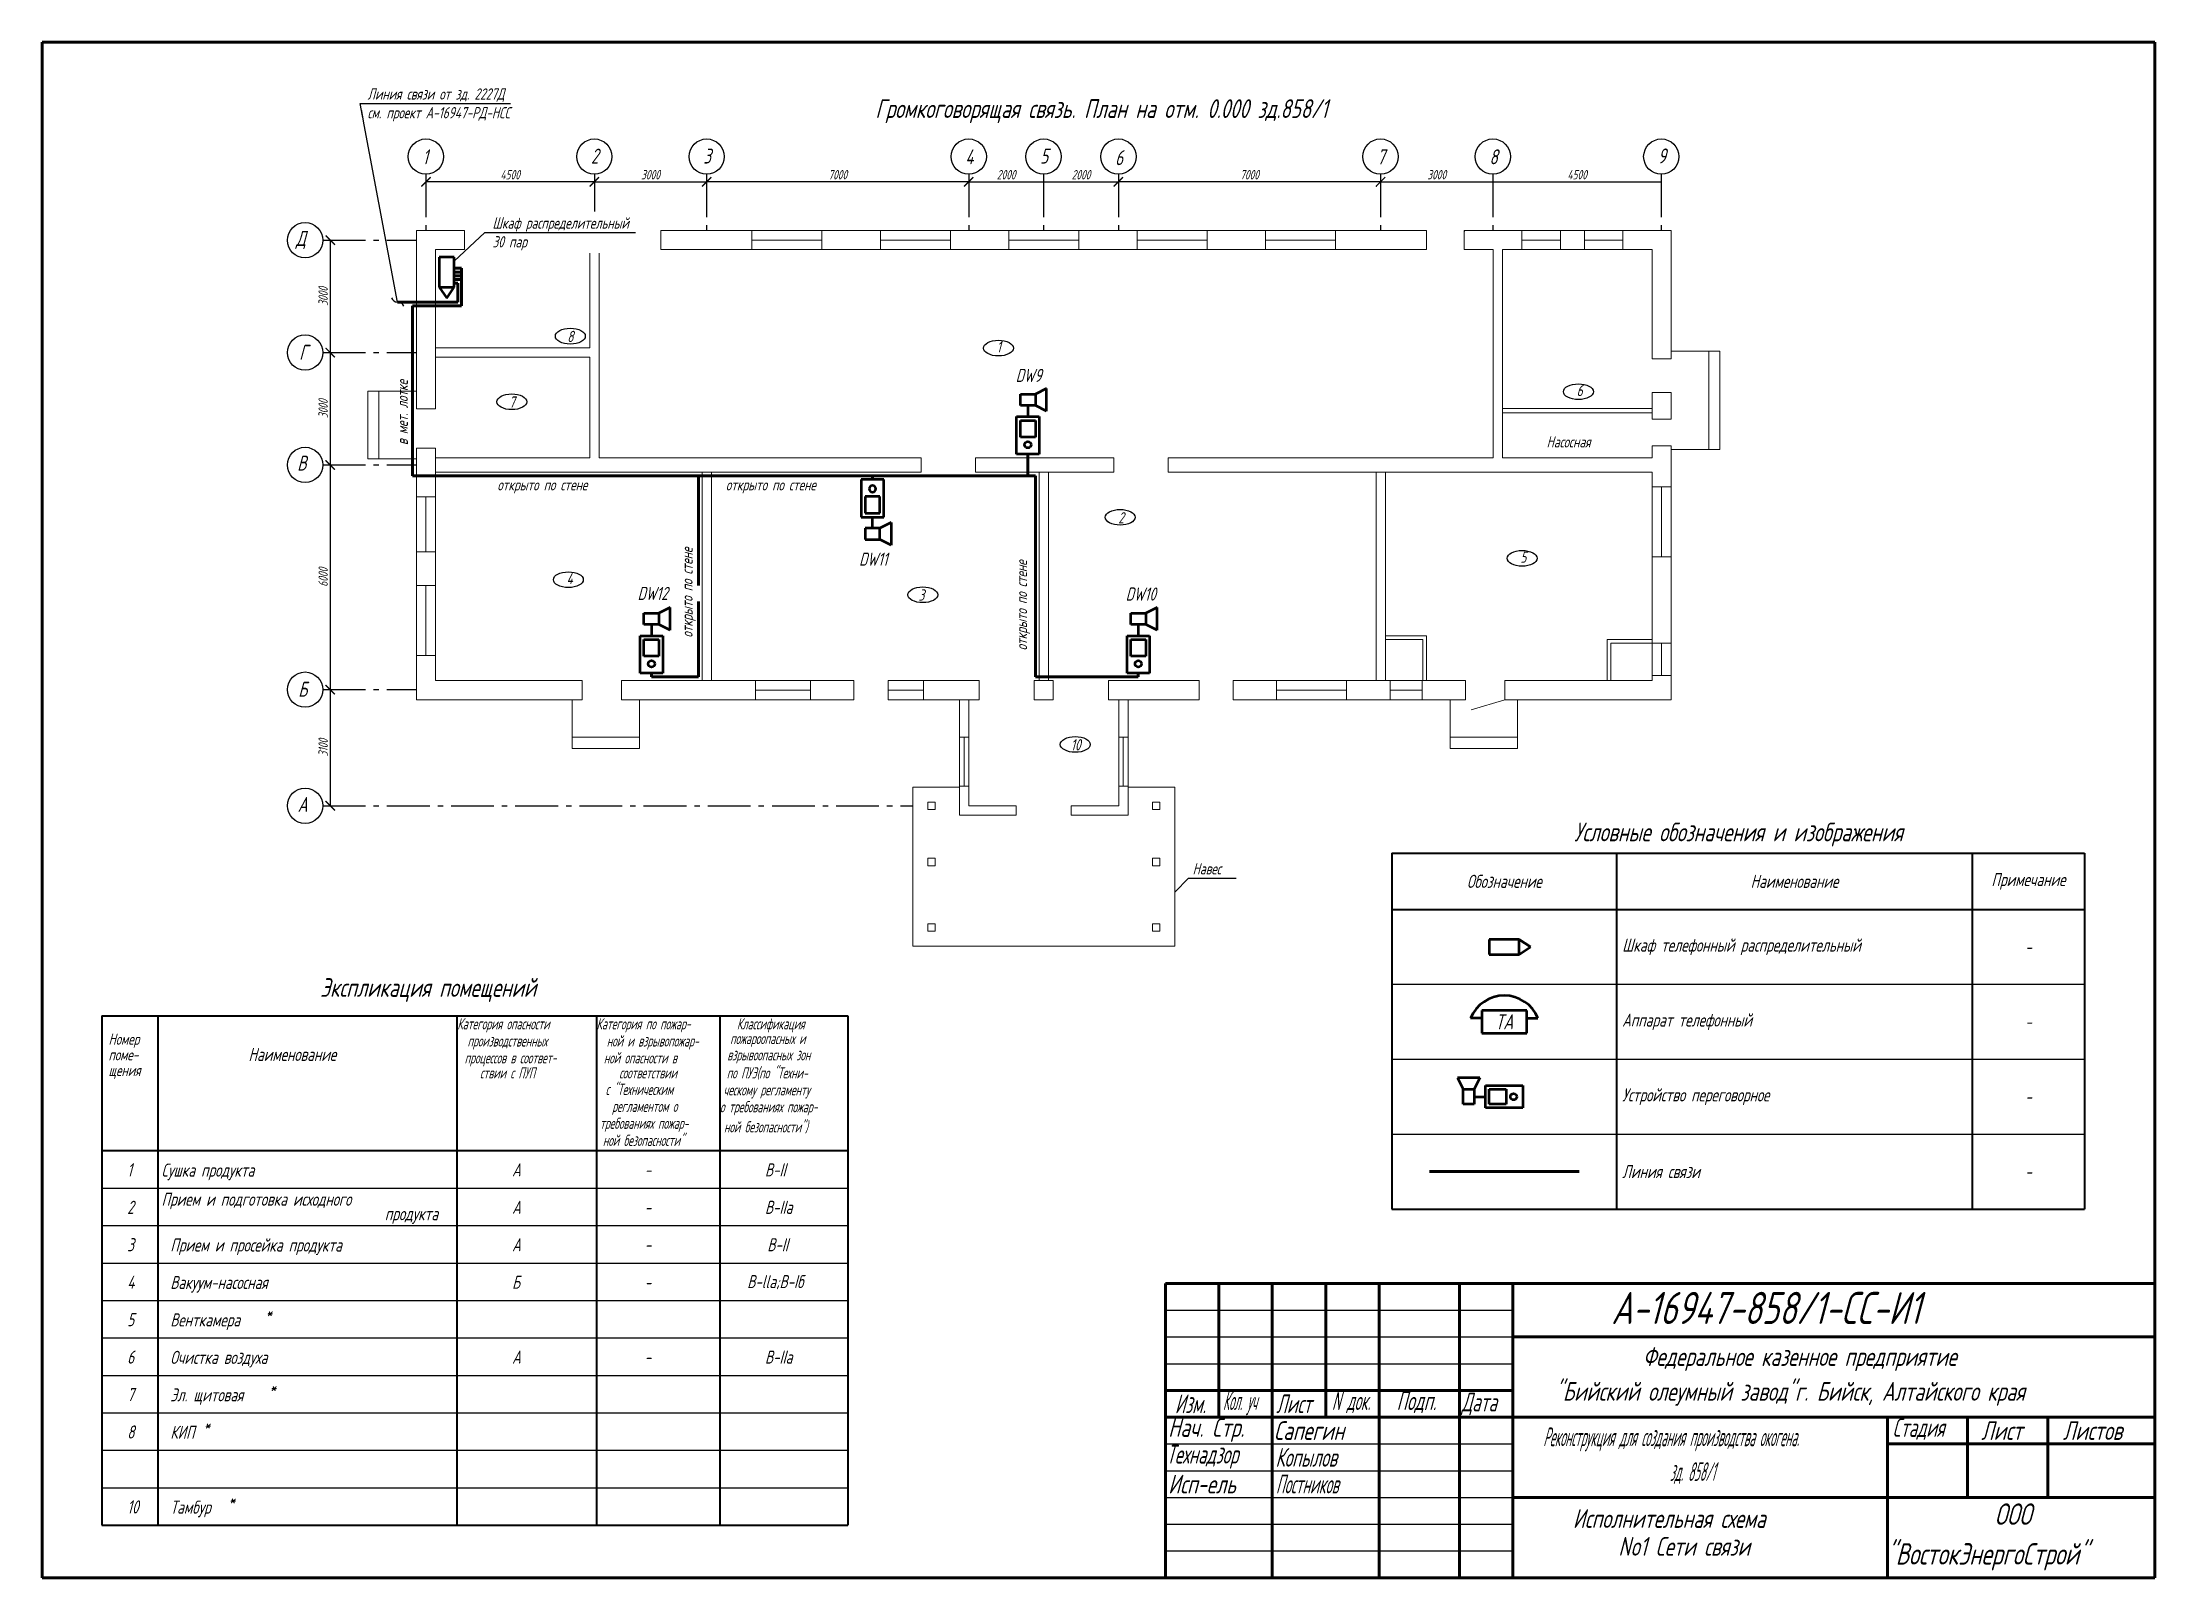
# Model space of a CAD drawing. Header units: millimetres. Extents: x 2120 to 3080, y 1261 to 1551.
# Drawn here: x 2119.7 to 2514.7, y 1263.6 to 1550.6 of the extents above; entities that cross this region are included whole.
import ezdxf
from ezdxf import colors
from ezdxf.entities.mleader import LeaderData, LeaderLine
from ezdxf.enums import TextEntityAlignment as Align
from ezdxf.math import Vec2, Vec3

# ---------------------------------------------------------------- set-up
doc = ezdxf.new("R2010")
doc.units = ezdxf.units.MM
doc.linetypes.add('gost6', pattern=[12, 8, -1.5, 1, -1.5])
for name, color, linetype, lineweight in [('Линия выноска', 137, 'Continuous', 25), ('Линия связи (Вновь)', 3, 'Continuous', 60), ('Осевая', 4, 'gost6', 25), ('Размерная', 4, 'Continuous', 25), ('Рамка толстая', 7, 'Continuous', 60), ('Связь', 84, 'Continuous', 50), ('Строительный', 251, 'Continuous', 13), ('ТаБлица', 253, 'Continuous', 25), ('Текст', 2, 'Continuous', 25), ('Штампы', 252, 'Continuous', 25)]:
    doc.layers.add(name, color=color, linetype=linetype, lineweight=lineweight)
doc.styles.add('Simplex', font='simplex.shx', dxfattribs={"width": 0.7, "oblique": 15})

msp = doc.modelspace()

# ---------------------------------------------------------------- texts
at = {"color": 18, "true_color": 0x000000, "style": 'Simplex', "oblique": 15}
for s, height, width, p in [('А-16947-858/1-СС-И1', 6, 0.7, (2413.14, 1310.99)), ('Федеральное казенное предприятие', 3.5, 0.7, (2419.03, 1303.15)), ('"Бийский олеумный завод"г. Бийск, Алтайского края', 3.5, 0.7, (2402.62, 1296.65)), ('Изм.', 3.5, 0.6, (2331.53, 1294.32)), ('Кол. уч', 3.5, 0.4, (2340.5, 1294.9)), ('Лист', 3.5, 0.6, (2350.46, 1294.32)), ('N', 3.5, 0.5, (2360.88, 1294.9)), ('док.', 3.5, 0.5, (2363.66, 1294.9)), ('Подп.', 3.5, 0.6, (2372.98, 1294.9)), ('Дата', 3.5, 0.6, (2385.12, 1294.65)), ('Нач. Стр.', 3.5, 0.7, (2330.28, 1289.9)), ('Сапегин', 3.5, 0.7, (2350.06, 1289.32)), ('Реконструкция для создания производства окогена.', 3.5, 0.4, (2400.4, 1288.15)), ('Стадия', 3.5, 0.6, (2465.72, 1289.9)), ('Лист', 3.5, 0.7, (2482.29, 1289.32)), ('Листов', 3.5, 0.7, (2497.56, 1289.32)), ('Технадзор', 3.5, 0.6, (2329.95, 1284.9)), ('Копылов', 3.5, 0.6, (2350.35, 1284.32)), ('зд. 858/1', 3.5, 0.4, (2424.07, 1281.65)), ('Исп-ель', 3.5, 0.7, (2330.28, 1279.32)), ('Постников', 3.5, 0.5, (2350.41, 1279.32)), ('Исполнительная схема ', 3.5, 0.7, (2405.95, 1272.88)), ('ООО', 4, 0.7, (2484.81, 1273.45)), ('No1 Сети связи', 3.5, 0.7, (2414.46, 1267.68)), ('"ВостокЭнергоСтрой"', 4, 0.7, (2464.65, 1266.02))]:
    msp.add_text(s, height=height, dxfattribs=dict(at, width=width)).set_placement(p)
at = {"layer": 'Размерная', "color": 18, "true_color": 0x000000, "char_height": 1.75, "attachment_point": 5, "style": 'Simplex'}
for s, insert in [('4500', (2207.23, 1525.81)), ('3000', (2233.48, 1525.81)), ('7000', (2268.48, 1525.81)), ('2000', (2299.98, 1525.81)), ('2000', (2313.98, 1525.81)), ('7000', (2345.48, 1525.81)), ('3000', (2380.48, 1525.81)), ('4500', (2406.73, 1525.81))]:
    msp.add_mtext(s, dxfattribs=dict(at, insert=insert))
at = {"layer": 'Размерная', "color": 18, "true_color": 0x000000, "char_height": 1.75, "attachment_point": 5, "rotation": 90, "style": 'Simplex'}
for s, insert in [('3000', (2172.27, 1503.06)), ('3000', (2172.27, 1482.06)), ('6000', (2172.27, 1450.56)), ('3100', (2172.27, 1418.71))]:
    msp.add_mtext(s, dxfattribs=dict(at, insert=insert))
at = {"layer": 'ТаБлица', "color": 18, "true_color": 0x000000, "insert": (2436.91, 1402.48), "char_height": 3.5, "width": 129.4197, "attachment_point": 5, "style": 'Simplex'}
msp.add_mtext('Условные обозначения и изображения', dxfattribs=at)
at = {"layer": 'Текст', "color": 18, "ltscale": 100, "true_color": 0x000000, "style": 'Simplex', "oblique": 15}
for s, height, width, p in [('1', 2.8, 0.7, (2190.84, 1527.75)), ('2', 2.8, 0.7, (2222.34, 1527.89)), ('3', 2.8, 0.7, (2243.34, 1527.89)), ('4', 2.8, 0.7, (2292.34, 1527.75)), ('5', 2.8, 0.7, (2306.34, 1527.89)), ('6', 2.8, 0.7, (2320.34, 1527.59)), ('7', 2.8, 0.7, (2369.34, 1527.75)), ('8', 2.8, 0.7, (2390.34, 1527.75)), ('9', 2.8, 0.7, (2421.84, 1527.92)), ('Д', 2.8, 0.7, (2167.18, 1512.5)), ('Г', 2.8, 0.7, (2167.79, 1491.21)), ('8', 2.1, 0.7, (2217.91, 1494.53)), ('1', 2.1, 0.7, (2298.22, 1492.57)), ('6', 2.1, 0.7, (2406.65, 1484.42)), ('7', 2.1, 0.7, (2207.04, 1482.27)), ('Насосная', 2.1, 0.7, (2401.03, 1474.83)), ('B', 2.8, 0.7, (2167.42, 1470.5)), ('открыто по стене', 2.1, 0.7, (2204.85, 1466.8)), ('открыто по стене', 2.1, 0.7, (2247.58, 1466.8)), ('2', 2.1, 0.7, (2320.94, 1460.63)), ('5', 2.1, 0.7, (2396.13, 1453.27)), ('4', 2.1, 0.7, (2217.79, 1449.27)), ('3', 2.1, 0.7, (2283.6, 1446.2)), ('Б', 2.8, 0.7, (2167.61, 1428.24)), ('10', 2.1, 0.7, (2312.08, 1418.21)), ('А', 2.8, 0.7, (2167.5, 1406.7)), ('Навес', 2.1, 0.7, (2334.85, 1395.04)), ('Экспликация помещений', 3.5, 0.7, (2171.72, 1372.14)), ('Категория опасности ', 2.1, 0.6, (2197.36, 1366.06)), ('Категория по пожар-', 2.1, 0.6, (2223.39, 1366.06)), ('Классификация ', 2.1, 0.6, (2249.63, 1366.06)), ('Номер', 2.1, 0.7, (2132.14, 1363.19)), ('производственных', 2.1, 0.6, (2199.26, 1362.85)), ('ной и взрывопожар-', 2.1, 0.6, (2225.29, 1362.85)), ('пожароопасных и', 2.1, 0.6, (2248.37, 1363.31)), ('поме-', 2.1, 0.7, (2132.14, 1360.27)), ('щения', 2.1, 0.7, (2132.14, 1357.35)), ('Наименование', 2.45, 0.7, (2158.31, 1360.15)), ('процессов в соответ-', 2.1, 0.6, (2198.72, 1359.7)), ('ствии с ПУП', 2.1, 0.6, (2201.59, 1356.88)), ('ной опасности в ', 2.1, 0.6, (2224.75, 1359.7)), ('по ПУЭ(по "Техни-', 2.1, 0.6, (2247.73, 1356.88)), ('взрывоопасных зон ', 2.1, 0.6, (2247.83, 1360.26)), ('с "Техническим', 2.1, 0.6, (2225.09, 1353.8)), ('соответствии', 2.1, 0.6, (2227.62, 1356.88)), ('ческому регламенту', 2.1, 0.6, (2247.12, 1353.71)), ('регламентом о', 2.1, 0.6, (2226.31, 1350.63)), ('о требованиях пожар-', 2.1, 0.6, (2246.47, 1350.55)), (' требованиях пожар-', 2.1, 0.6, (2223.18, 1347.47)), ('ной безопасности")', 2.1, 0.6, (2247.22, 1346.79)), ('ной безопасности"', 2.1, 0.6, (2224.57, 1344.27)), ('1', 2.45, 0.7, (2135.63, 1338.58)), ('Сушка продукта', 2.45, 0.7, (2142.05, 1338.53)), ('А', 2.45, 0.7, (2207.6, 1338.58)), ('-', 2.45, 0.7, (2232.37, 1338.58)), ('В-II', 2.45, 0.7, (2254.88, 1338.58)), ('Прием и подготовка исходного', 2.45, 0.7, (2142.05, 1333.09)), ('2', 2.45, 0.7, (2135.63, 1331.58)), ('продукта', 2.45, 0.7, (2183.8, 1330.38)), ('А', 2.45, 0.7, (2207.6, 1331.58)), ('-', 2.45, 0.7, (2232.37, 1331.58)), ('В-IIа', 2.45, 0.7, (2254.88, 1331.58)), ('3', 2.45, 0.7, (2135.63, 1324.58)), ('Прием и просейка продукта', 2.45, 0.7, (2143.69, 1324.53)), ('А', 2.45, 0.7, (2207.6, 1324.58)), ('-', 2.45, 0.7, (2232.37, 1324.58)), ('В-II', 2.45, 0.7, (2255.31, 1324.58)), ('4', 2.45, 0.7, (2135.63, 1317.58)), ('Вакуум-насосная', 2.45, 0.7, (2143.69, 1317.53)), ('Б', 2.45, 0.7, (2207.6, 1317.58)), ('В-llа;В-Iб', 2.45, 0.7, (2251.56, 1317.69)), ('-', 2.45, 0.7, (2232.37, 1317.58)), ('5', 2.45, 0.7, (2135.63, 1310.58)), ('Венткамера ', 2.45, 0.7, (2143.69, 1310.53)), ('*', 2.45, 0.7, (2161.52, 1311.94)), ('6', 2.45, 0.7, (2135.63, 1303.58)), ('Очистка воздуха', 2.45, 0.7, (2143.69, 1303.53)), ('А', 2.45, 0.7, (2207.6, 1303.58)), ('-', 2.45, 0.7, (2232.37, 1303.58)), ('В-IIа', 2.45, 0.7, (2254.88, 1303.58)), ('7', 2.45, 0.7, (2135.63, 1296.58)), ('Эл. щитовая', 2.45, 0.7, (2143.69, 1296.53)), ('*', 2.45, 0.7, (2162.25, 1297.94)), ('8', 2.45, 0.7, (2135.63, 1289.58)), ('КИП', 2.45, 0.7, (2143.69, 1289.53)), ('*', 2.45, 0.7, (2149.93, 1290.94)), ('10', 2.45, 0.7, (2135.63, 1275.58)), ('Тамбур', 2.45, 0.7, (2143.69, 1275.53)), ('*', 2.45, 0.7, (2154.6, 1276.94))]:
    msp.add_text(s, height=height, dxfattribs=dict(at, width=width)).set_placement(p)
at = {"layer": 'Текст', "color": 18, "ltscale": 100, "true_color": 0x000000, "style": 'Simplex', "oblique": 15, "width": 0.7}
for s, p in [('в мет. лотке', (2188.12, 1475.26)), ('открыто по стене', (2303.9, 1436.9))]:
    msp.add_text(s, height=2.1, rotation=90, dxfattribs=at).set_placement(p)
at = {"layer": 'Текст', "color": 18, "ltscale": 100, "true_color": 0x000000, "insert": (2275.52, 1539.91), "char_height": 3.5, "width": 234.64, "attachment_point": 1, "style": 'Simplex'}
msp.add_mtext('Громкоговорящая связь. План на отм. 0.000 зд.858/1', dxfattribs=at)

# ---------------------------------------------------------------- blocks, each defined once
blk = doc.blocks.new('*T12')
at = {"layer": 'ТаБлица', "color": 0, "linetype": 'ByBlock', "lineweight": 40, "transparency": 16777216}
for p, q in [((0, 0), (129.5, 0)), ((0, 0), (0, -66.5)), ((42, 0), (42, -66.5)), ((108.5, 0), (108.5, -66.5)), ((129.5, 0), (129.5, -66.5)), ((0, -10.5), (129.5, -10.5)), ((0, -66.5), (129.5, -66.5))]:
    blk.add_line(p, q, dxfattribs=at)
at = {"layer": 'ТаБлица', "color": 5, "linetype": 'ByBlock', "lineweight": 25, "transparency": 16777216}
for p, q in [((0, -24.5), (129.5, -24.5)), ((0, -38.5), (129.5, -38.5)), ((0, -52.5), (129.5, -52.5))]:
    blk.add_line(p, q, dxfattribs=at)
at = {"layer": 'ТаБлица', "color": 2, "transparency": 16777216, "char_height": 2.45, "style": 'Simplex'}
for s, insert, width, attachment_point in [('{\\C256;\\c0;Примечание}', (119, -5.25), 21, 5), ('{\\C256;\\c0;Обозначение}', (21, -5.25), 42, 5), ('{\\C256;\\c0;Наименование}', (75.25, -5.25), 66.5, 5), ('{\\C256;\\c0;Шкаф телефонный распределительный}', (43.05, -17.5), 64.4, 4), ('{\\C256;\\c0;-}', (119, -17.5), 18.9, 5), ('{\\C256;\\c0;Аппарат телефонный}', (43.05, -31.5), 64.4, 4), ('{\\C256;\\c0;-}', (119, -31.5), 18.9, 5), ('{\\C256;\\c0;Устройство переговорное}', (43.05, -45.5), 64.4, 4), ('{\\C256;\\c0;-}', (119, -45.5), 18.9, 5), ('{\\C256;\\c0;Линия связи}', (43.05, -59.5), 64.4, 4), ('{\\C256;\\c0;-}', (119, -59.5), 18.9, 5)]:
    blk.add_mtext(s, dxfattribs=dict(at, insert=insert, width=width, attachment_point=attachment_point))
blk = doc.blocks.new('A$C19E7192F')
at = {"layer": 'Связь'}
for p, q in [((0, 4), (0, 0)), ((8, 4), (0, 4)), ((8, 0), (8, 4)), ((11, 2), (8, 4)), ((8, 0), (11, 2)), ((0, 0), (8, 0))]:
    blk.add_line(p, q, dxfattribs=at)
blk = doc.blocks.new('A$C20EB2E6C')
at = {"layer": 'Связь'}
for p, q in [((8, 17.5), (5, 16)), ((8, 11.5), (8, 17.5)), ((1, 13), (1, 16)), ((1, 16), (5, 16)), ((5, 13), (1, 13)), ((3, 13), (3, 10)), ((5, 16), (5, 13)), ((8, 11.5), (5, 13)), ((0, 0), (0, 10)), ((0, 10), (6, 10)), ((1, 4.5), (1, 9)), ((1, 9), (5, 9)), ((5, 9), (5, 4.5)), ((6, 10), (6, 0)), ((5, 4.5), (1, 4.5)), ((6, 0), (0, 0))]:
    blk.add_line(p, q, dxfattribs=at)
blk.add_circle((3, 2.5), 0.868, dxfattribs=at)
blk = doc.blocks.new('A$C79A038C6')
at = {"layer": 'Связь'}
for p, q in [((3, 6), (3, 0)), ((15, 6), (3, 6)), ((15, 0), (15, 6)), ((3, 4), (0, 4)), ((3, 0), (15, 0)), ((15, 4), (18, 4))]:
    blk.add_line(p, q, dxfattribs=at)
blk.add_arc((9, 0.25), 9.75, 22.6199, 157.3801, dxfattribs=at)
at = {"layer": 'Связь', "style": 'Simplex', "oblique": 15, "width": 0.7}
blk.add_text('ТА', height=4, dxfattribs=at).set_placement((9, 3), align=Align.MIDDLE_CENTER)
blk = doc.blocks.new('_ArchTick')
at = {"color": 0, "linetype": 'ByBlock', "const_width": 0.15}
blk.add_lwpolyline([(-0.5, -0.5), (0.5, 0.5)], dxfattribs=at)
blk = doc.blocks.new('_None')
blk = doc.blocks.new('_Integral')
at = {"color": 0, "linetype": 'ByBlock', "lineweight": -2}
for centre, start, end in [((0.44, -0.09), 102, 168), ((-0.44, 0.09), 282, 348)]:
    blk.add_arc(centre, 0.454, start, end, dxfattribs=at)

# ---------------------------------------------------------------- linework, layer by layer
at = {"color": 18, "lineweight": 60, "true_color": 0x000000}
for p, q in [((2329.75, 1318.57), (2514.75, 1318.57)), ((2329.75, 1318.57), (2329.75, 1263.57)), ((2339.75, 1318.57), (2339.75, 1293.57)), ((2349.75, 1318.57), (2349.75, 1263.57)), ((2359.75, 1318.57), (2359.75, 1293.57)), ((2369.75, 1318.57), (2369.75, 1263.57)), ((2384.75, 1318.57), (2384.75, 1263.57)), ((2394.75, 1318.57), (2394.75, 1263.57)), ((2514.75, 1318.57), (2514.75, 1263.57)), ((2394.75, 1308.57), (2514.75, 1308.57)), ((2329.75, 1298.57), (2394.75, 1298.57)), ((2329.75, 1293.57), (2514.75, 1293.57)), ((2464.75, 1293.57), (2464.75, 1263.57)), ((2479.75, 1293.57), (2479.75, 1278.57)), ((2494.75, 1293.57), (2494.75, 1278.57)), ((2464.75, 1288.57), (2514.75, 1288.57)), ((2394.75, 1278.57), (2514.75, 1278.57)), ((2329.75, 1263.57), (2514.75, 1263.57))]:
    msp.add_line(p, q, dxfattribs=at)
at = {"color": 18, "lineweight": 25, "true_color": 0x000000}
for p, q in [((2329.75, 1313.57), (2394.75, 1313.57)), ((2329.75, 1308.57), (2394.75, 1308.57)), ((2329.75, 1303.57), (2394.75, 1303.57)), ((2329.75, 1288.57), (2394.75, 1288.57)), ((2329.75, 1283.57), (2394.75, 1283.57)), ((2329.75, 1278.57), (2394.75, 1278.57)), ((2329.75, 1273.57), (2394.75, 1273.57)), ((2329.75, 1268.57), (2394.75, 1268.57))]:
    msp.add_line(p, q, dxfattribs=at)
at = {"layer": 'Линия связи (Вновь)', "color": 18, "true_color": 0x000000}
for p, q in [((2196.77, 1508.31), (2198.17, 1508.31)), ((2196.77, 1507.61), (2198.17, 1507.61)), ((2196.77, 1506.91), (2198.17, 1506.91)), ((2196.77, 1506.21), (2198.17, 1506.21)), ((2197.47, 1505.51), (2196.77, 1505.51)), ((2197.47, 1502.01), (2197.47, 1505.51)), ((2198.17, 1508.31), (2198.17, 1501.31)), ((2186.2, 1502.01), (2197.47, 1502.01)), ((2198.17, 1501.31), (2189, 1501.31)), ((2189, 1501.31), (2189, 1469.53)), ((2304.04, 1473.59), (2304.04, 1469.53)), ((2189, 1469.53), (2242.44, 1469.53)), ((2242.44, 1431.94), (2242.44, 1469.53)), ((2242.44, 1469.53), (2274.99, 1469.53)), ((2274.99, 1468.83), (2274.99, 1469.53)), ((2274.99, 1469.53), (2304.04, 1469.53)), ((2304.04, 1469.53), (2305.44, 1469.53)), ((2305.44, 1469.53), (2305.44, 1431.94)), ((2233.66, 1432.64), (2233.66, 1431.94)), ((2233.66, 1431.94), (2242.44, 1431.94)), ((2305.44, 1431.94), (2324.69, 1431.94)), ((2324.69, 1431.94), (2324.69, 1432.64)), ((2379.12, 1339.48), (2407.12, 1339.48))]:
    msp.add_line(p, q, dxfattribs=at)
at = {"layer": 'Осевая', "color": 18, "true_color": 0x000000}
for p, q in [((2191.48, 1525.88), (2191.48, 1515.38)), ((2222.98, 1525.88), (2222.98, 1515.38)), ((2243.98, 1525.88), (2243.98, 1515.38)), ((2292.98, 1525.88), (2292.98, 1515.38)), ((2306.98, 1525.88), (2306.98, 1515.38)), ((2320.98, 1525.88), (2320.98, 1515.38)), ((2369.98, 1525.88), (2369.98, 1515.38)), ((2390.98, 1525.88), (2390.98, 1515.38)), ((2422.48, 1525.88), (2422.48, 1515.38)), ((2172.2, 1513.56), (2189.7, 1513.56)), ((2172.2, 1492.56), (2189.7, 1492.56)), ((2172.2, 1471.56), (2189.7, 1471.56)), ((2172.2, 1429.56), (2189.7, 1429.56)), ((2172.2, 1407.86), (2282.52, 1407.86))]:
    msp.add_line(p, q, dxfattribs=at)
at = {"layer": 'Размерная', "color": 18, "true_color": 0x000000}
for p, q in [((2222.98, 1524.48), (2191.48, 1524.48)), ((2222.98, 1524.48), (2243.98, 1524.48)), ((2292.98, 1524.48), (2243.98, 1524.48)), ((2292.98, 1524.48), (2306.98, 1524.48)), ((2306.98, 1524.48), (2320.98, 1524.48)), ((2369.98, 1524.48), (2320.98, 1524.48)), ((2369.98, 1524.48), (2390.98, 1524.48)), ((2390.98, 1524.48), (2422.48, 1524.48)), ((2173.6, 1513.56), (2173.6, 1492.56)), ((2173.6, 1492.56), (2173.6, 1471.56)), ((2173.6, 1471.56), (2173.6, 1429.56)), ((2173.6, 1429.56), (2173.6, 1407.86))]:
    msp.add_line(p, q, dxfattribs=at)
at = {"layer": 'Рамка толстая', "color": 18, "true_color": 0x000000}
for p, q in [((2119.75, 1263.57), (2119.75, 1550.57)), ((2119.75, 1550.57), (2514.75, 1550.57)), ((2514.75, 1550.57), (2514.75, 1263.57)), ((2119.75, 1263.57), (2514.75, 1263.57))]:
    msp.add_line(p, q, dxfattribs=at)
at = {"layer": 'Строительный', "color": 18, "ltscale": 100, "true_color": 0x000000}
for p, q in [((2189.7, 1482.06), (2189.7, 1515.38)), ((2189.7, 1515.38), (2198.73, 1515.38)), ((2198.73, 1515.38), (2198.73, 1511.81)), ((2205.94, 1515.38), (2217.63, 1515.38)), ((2205.94, 1515.38), (2205.94, 1511.81)), ((2210.42, 1515.38), (2210.42, 1511.81)), ((2210.42, 1513.6), (2217.63, 1513.6)), ((2217.63, 1515.38), (2228.44, 1515.38)), ((2217.63, 1515.38), (2217.63, 1511.81)), ((2228.44, 1515.38), (2228.44, 1511.81)), ((2235.44, 1515.38), (2378.59, 1515.38)), ((2235.44, 1515.38), (2235.44, 1511.81)), ((2252.45, 1515.38), (2252.45, 1511.81)), ((2252.45, 1513.6), (2265.54, 1513.6)), ((2265.54, 1515.38), (2265.54, 1511.81)), ((2276.46, 1515.38), (2276.46, 1511.81)), ((2276.46, 1513.6), (2289.55, 1513.6)), ((2289.55, 1515.38), (2289.55, 1511.81)), ((2300.47, 1515.38), (2300.47, 1511.81)), ((2300.47, 1513.6), (2313.56, 1513.6)), ((2313.56, 1515.38), (2313.56, 1511.81)), ((2324.48, 1515.38), (2324.48, 1511.81)), ((2324.48, 1513.6), (2337.57, 1513.6)), ((2337.57, 1515.38), (2337.57, 1511.81)), ((2348.49, 1515.38), (2348.49, 1511.81)), ((2348.49, 1513.6), (2361.58, 1513.6)), ((2361.58, 1515.38), (2361.58, 1511.81)), ((2378.59, 1515.38), (2378.59, 1511.81)), ((2385.59, 1515.38), (2424.34, 1515.38)), ((2385.59, 1515.38), (2385.59, 1511.81)), ((2385.59, 1515.21), (2385.77, 1515.38)), ((2396.41, 1515.38), (2396.41, 1511.81)), ((2396.41, 1513.6), (2403.62, 1513.6)), ((2403.62, 1515.38), (2403.62, 1511.81)), ((2408.1, 1515.38), (2408.1, 1511.81)), ((2408.1, 1513.6), (2415.31, 1513.6)), ((2415.31, 1515.38), (2415.31, 1511.81)), ((2424.34, 1515.38), (2424.34, 1491.38)), ((2193.27, 1511.81), (2198.73, 1511.81)), ((2193.27, 1482.06), (2193.27, 1511.81)), ((2205.94, 1511.81), (2210.42, 1511.81)), ((2210.42, 1511.81), (2228.44, 1511.81)), ((2222.14, 1511.81), (2222.14, 1500.67)), ((2223.89, 1511.81), (2223.89, 1500.67)), ((2235.44, 1511.81), (2378.59, 1511.81)), ((2378.49, 1511.81), (2378.59, 1511.92)), ((2385.59, 1511.81), (2391.02, 1511.81)), ((2391.02, 1511.81), (2391.02, 1472.89)), ((2392.77, 1511.81), (2420.77, 1511.81)), ((2392.77, 1511.81), (2392.77, 1472.89)), ((2415.75, 1511.81), (2416.38, 1511.81)), ((2420.77, 1511.81), (2420.77, 1491.38)), ((2222.14, 1500.67), (2222.14, 1493.44)), ((2223.89, 1500.67), (2223.89, 1472.89)), ((2193.27, 1493.44), (2206.85, 1493.44)), ((2206.85, 1493.44), (2222.14, 1493.44)), ((2392.77, 1492.16), (2392.77, 1495.21)), ((2193.27, 1491.69), (2222.14, 1491.69)), ((2222.14, 1491.69), (2222.14, 1472.89)), ((2391.02, 1490.96), (2391.02, 1483.71)), ((2424.34, 1491.38), (2420.77, 1491.38)), ((2433.44, 1492.84), (2424.34, 1492.84)), ((2431.34, 1474.47), (2431.34, 1492.84)), ((2433.44, 1474.47), (2433.44, 1492.84)), ((2180.6, 1485.33), (2189.7, 1485.33)), ((2180.6, 1472.73), (2180.6, 1485.33)), ((2182.7, 1472.73), (2182.7, 1485.33)), ((2189.7, 1482.06), (2193.27, 1482.06)), ((2392.77, 1482.13), (2420.77, 1482.13)), ((2392.77, 1481.29), (2420.77, 1481.29)), ((2420.77, 1485.08), (2420.77, 1480.11)), ((2424.34, 1485.08), (2420.77, 1485.08)), ((2424.34, 1485.08), (2424.34, 1480.11)), ((2424.34, 1480.11), (2420.77, 1480.11)), ((2189.7, 1427.67), (2189.7, 1474.71)), ((2189.7, 1474.71), (2193.27, 1474.71)), ((2193.27, 1431.24), (2193.27, 1474.71)), ((2420.77, 1475.14), (2420.77, 1472.89)), ((2424.34, 1475.14), (2420.77, 1475.14)), ((2424.34, 1475.14), (2424.34, 1427.67)), ((2424.34, 1474.47), (2433.44, 1474.47)), ((2189.7, 1472.73), (2180.6, 1472.73)), ((2193.27, 1472.89), (2222.14, 1472.89)), ((2193.27, 1470.23), (2284.09, 1470.23)), ((2223.89, 1472.89), (2284.09, 1472.89)), ((2243.14, 1470.23), (2243.14, 1431.24)), ((2244.89, 1470.23), (2244.89, 1431.24)), ((2284.09, 1470.23), (2284.09, 1472.89)), ((2294.24, 1472.89), (2320.14, 1472.89)), ((2294.24, 1470.23), (2294.24, 1472.89)), ((2294.24, 1470.23), (2320.14, 1470.23)), ((2306.14, 1433.06), (2306.14, 1470.23)), ((2307.89, 1470.23), (2307.89, 1433.06)), ((2307.89, 1470.23), (2307.89, 1435.79)), ((2319.71, 1470.23), (2317.97, 1470.23)), ((2320.14, 1470.23), (2320.14, 1472.89)), ((2330.29, 1472.89), (2391.02, 1472.89)), ((2330.29, 1470.23), (2330.29, 1472.89)), ((2330.29, 1470.23), (2420.77, 1470.23)), ((2369.14, 1470.16), (2369.14, 1431.24)), ((2370.13, 1470.23), (2376.21, 1470.23)), ((2370.89, 1470.16), (2370.89, 1431.24)), ((2372.28, 1470.23), (2380.3, 1470.23)), ((2392.77, 1472.89), (2420.77, 1472.89)), ((2420.77, 1470.23), (2420.77, 1431.24)), ((2189.7, 1465.61), (2193.27, 1465.61)), ((2191.48, 1465.61), (2191.48, 1455.32)), ((2424.34, 1467.5), (2420.77, 1467.5)), ((2422.55, 1467.5), (2422.55, 1454.41)), ((2244.89, 1448.93), (2244.89, 1464.17)), ((2189.7, 1455.32), (2193.27, 1455.32)), ((2244.89, 1448.49), (2244.89, 1456.98)), ((2424.34, 1454.41), (2420.77, 1454.41)), ((2189.7, 1449.02), (2193.27, 1449.02)), ((2191.48, 1449.02), (2191.48, 1435.93)), ((2378.59, 1439.64), (2370.89, 1439.64)), ((2377.89, 1438.94), (2370.89, 1438.94)), ((2377.89, 1438.94), (2377.89, 1431.24)), ((2378.59, 1439.64), (2378.59, 1431.24)), ((2412.37, 1431.24), (2412.37, 1438.94)), ((2412.37, 1438.94), (2420.77, 1438.94)), ((2413.07, 1438.24), (2420.77, 1438.24)), ((2413.07, 1431.24), (2413.07, 1438.24)), ((2424.34, 1438.24), (2420.77, 1438.24)), ((2422.55, 1438.24), (2422.55, 1432.22)), ((2189.7, 1435.93), (2193.27, 1435.93)), ((2220.71, 1431.24), (2193.27, 1431.24)), ((2220.71, 1427.67), (2220.71, 1431.24)), ((2271.53, 1431.24), (2228.06, 1431.24)), ((2228.06, 1427.67), (2228.06, 1431.24)), ((2253.12, 1427.67), (2253.12, 1431.24)), ((2263.41, 1427.67), (2263.41, 1431.24)), ((2271.53, 1427.67), (2271.53, 1431.24)), ((2294.94, 1431.24), (2277.9, 1431.24)), ((2277.9, 1427.67), (2277.9, 1431.24)), ((2284.55, 1427.67), (2284.55, 1431.24)), ((2294.94, 1427.67), (2294.94, 1431.24)), ((2308.8, 1431.24), (2305.23, 1431.24)), ((2305.23, 1427.67), (2305.23, 1431.24)), ((2306.14, 1433.06), (2306.14, 1431.24)), ((2307.89, 1433.06), (2307.89, 1431.24)), ((2308.8, 1427.67), (2308.8, 1431.24)), ((2336.06, 1431.24), (2319.09, 1431.24)), ((2319.09, 1427.67), (2319.09, 1431.24)), ((2336.06, 1427.67), (2336.06, 1431.24)), ((2385.9, 1431.24), (2342.43, 1431.24)), ((2342.43, 1427.67), (2342.43, 1431.24)), ((2342.43, 1427.67), (2342.43, 1431.24)), ((2350.55, 1427.67), (2350.55, 1431.24)), ((2363.64, 1427.67), (2363.64, 1431.24)), ((2371.76, 1427.67), (2371.76, 1431.24)), ((2377.78, 1427.67), (2377.78, 1431.24)), ((2385.9, 1427.67), (2385.9, 1431.24)), ((2420.77, 1431.24), (2393.25, 1431.24)), ((2393.25, 1427.67), (2393.25, 1431.24)), ((2424.34, 1432.22), (2420.77, 1432.22)), ((2220.71, 1427.67), (2189.7, 1427.67)), ((2218.84, 1427.67), (2218.84, 1418.57)), ((2271.53, 1427.67), (2228.06, 1427.67)), ((2231.44, 1418.57), (2231.44, 1427.67)), ((2253.12, 1429.46), (2263.41, 1429.46)), ((2277.9, 1429.46), (2284.55, 1429.46)), ((2294.94, 1427.67), (2277.9, 1427.67)), ((2291.27, 1406.11), (2291.27, 1427.67)), ((2293.02, 1407.86), (2293.02, 1427.67)), ((2293.02, 1427.67), (2293.02, 1407.86)), ((2308.8, 1427.67), (2305.23, 1427.67)), ((2336.06, 1427.67), (2319.09, 1427.67)), ((2321.02, 1407.86), (2321.02, 1427.67)), ((2322.77, 1406.11), (2322.77, 1427.67)), ((2385.9, 1427.67), (2342.43, 1427.67)), ((2350.55, 1429.46), (2363.64, 1429.46)), ((2371.76, 1429.46), (2377.78, 1429.46)), ((2383.02, 1427.67), (2383.02, 1418.57)), ((2393.25, 1427.67), (2386.91, 1425.78)), ((2424.34, 1427.67), (2393.25, 1427.67)), ((2395.62, 1418.57), (2395.62, 1427.67)), ((2218.84, 1420.67), (2231.44, 1420.67)), ((2218.84, 1418.57), (2231.44, 1418.57)), ((2293.02, 1420.65), (2291.27, 1420.65)), ((2292.14, 1420.65), (2292.14, 1411.54)), ((2322.77, 1420.65), (2321.02, 1420.65)), ((2321.89, 1420.65), (2321.89, 1411.54)), ((2383.02, 1420.67), (2395.62, 1420.67)), ((2383.02, 1418.57), (2395.62, 1418.57)), ((2282.52, 1411.36), (2282.52, 1381.61)), ((2282.52, 1411.36), (2291.27, 1411.36)), ((2293.02, 1411.54), (2291.27, 1411.54)), ((2322.77, 1411.54), (2321.02, 1411.54)), ((2322.77, 1411.36), (2331.52, 1411.36)), ((2331.52, 1411.36), (2331.52, 1381.61)), ((2285.32, 1407.16), (2285.32, 1408.56)), ((2285.32, 1408.56), (2286.72, 1408.56)), ((2286.72, 1407.16), (2285.32, 1407.16)), ((2286.72, 1408.56), (2286.72, 1407.16)), ((2293.02, 1407.86), (2301.84, 1407.86)), ((2293.02, 1407.86), (2301.84, 1407.86)), ((2301.84, 1406.11), (2301.84, 1407.86)), ((2312.13, 1407.86), (2321.02, 1407.86)), ((2312.13, 1406.11), (2312.13, 1407.86)), ((2327.32, 1407.16), (2327.32, 1408.56)), ((2327.32, 1408.56), (2328.72, 1408.56)), ((2328.72, 1407.16), (2327.32, 1407.16)), ((2328.72, 1408.56), (2328.72, 1407.16)), ((2291.27, 1406.11), (2301.84, 1406.11)), ((2291.27, 1406.11), (2301.84, 1406.11)), ((2312.13, 1406.11), (2322.77, 1406.11)), ((2312.13, 1406.11), (2322.77, 1406.11)), ((2285.32, 1396.66), (2285.32, 1398.06)), ((2285.32, 1398.06), (2286.72, 1398.06)), ((2286.72, 1396.66), (2285.32, 1396.66)), ((2286.72, 1398.06), (2286.72, 1396.66)), ((2327.32, 1396.66), (2327.32, 1398.06)), ((2327.32, 1398.06), (2328.72, 1398.06)), ((2328.72, 1396.66), (2327.32, 1396.66)), ((2328.72, 1398.06), (2328.72, 1396.66)), ((2285.32, 1384.41), (2285.32, 1385.81)), ((2285.32, 1385.81), (2286.72, 1385.81)), ((2286.72, 1384.41), (2285.32, 1384.41)), ((2286.72, 1385.81), (2286.72, 1384.41)), ((2327.32, 1384.41), (2327.32, 1385.81)), ((2327.32, 1385.81), (2328.72, 1385.81)), ((2328.72, 1384.41), (2327.32, 1384.41)), ((2328.72, 1385.81), (2328.72, 1384.41)), ((2331.52, 1381.61), (2282.52, 1381.61))]:
    msp.add_line(p, q, dxfattribs=at)
at = {"layer": 'ТаБлица', "color": 18, "lineweight": 40, "ltscale": 100, "true_color": 0x000000}
for p, q in [((2130.86, 1368.59), (2270.39, 1368.59)), ((2130.86, 1368.59), (2130.86, 1273.39)), ((2141.36, 1368.59), (2141.36, 1273.39)), ((2197.36, 1273.39), (2197.36, 1368.59)), ((2223.39, 1368.59), (2223.39, 1273.39)), ((2246.47, 1368.59), (2246.47, 1273.39)), ((2270.39, 1368.59), (2270.39, 1273.39)), ((2130.86, 1343.39), (2270.39, 1343.39)), ((2130.86, 1273.39), (2270.39, 1273.39))]:
    msp.add_line(p, q, dxfattribs=at)
at = {"layer": 'ТаБлица', "color": 18, "ltscale": 100, "true_color": 0x000000}
for p, q in [((2197.36, 1368.59), (2197.36, 1287.39)), ((2130.86, 1336.39), (2270.39, 1336.39)), ((2130.86, 1329.39), (2270.39, 1329.39)), ((2130.86, 1322.39), (2270.39, 1322.39)), ((2130.86, 1315.39), (2270.39, 1315.39)), ((2130.86, 1308.39), (2270.39, 1308.39)), ((2130.86, 1301.39), (2270.39, 1301.39)), ((2130.86, 1294.39), (2270.39, 1294.39)), ((2130.86, 1287.39), (2270.39, 1287.39)), ((2130.86, 1280.39), (2270.39, 1280.39))]:
    msp.add_line(p, q, dxfattribs=at)
at = {"layer": 'Текст', "color": 18, "ltscale": 100, "true_color": 0x000000}
msp.add_lwpolyline([(2331.52, 1391.69), (2334.07, 1394.32), (2343.01, 1394.32)], dxfattribs=at)
for centre in [(2191.48, 1529.19), (2222.98, 1529.19), (2243.98, 1529.19), (2292.98, 1529.19), (2306.98, 1529.19), (2320.98, 1529.19), (2369.98, 1529.19), (2390.98, 1529.19), (2422.48, 1529.19), (2168.9, 1513.56), (2168.9, 1492.56), (2168.9, 1471.56), (2168.9, 1429.56), (2168.9, 1407.86)]:
    msp.add_circle(centre, 3.3, dxfattribs=at)
for centre in [(2218.49, 1495.63), (2298.54, 1493.4), (2406.98, 1485.25), (2207.55, 1483.37), (2321.3, 1461.78), (2396.46, 1454.11), (2218.12, 1450.11), (2284.39, 1447.29), (2312.91, 1419.32)]:
    msp.add_ellipse(centre, major_axis=(-2.8, 0), ratio=0.525, dxfattribs=at)
at = {"layer": 'Штампы', "color": 18, "lineweight": 60, "true_color": 0x000000}
msp.add_line((2119.75, 1263.57), (2119.75, 1348.57), dxfattribs=at)

# ---------------------------------------------------------------- block references
msp.add_blockref('*T12', (2372.12, 1398.98))
at = {"layer": 'Размерная', "color": 18, "true_color": 0x000000, "xscale": 1.75, "yscale": 1.75, "zscale": 1.75}
for p, rotation in [((2191.48, 1524.48), 180), ((2243.98, 1524.48), 180), ((2320.98, 1524.48), 180), ((2173.6, 1513.56), 90), ((2173.6, 1492.56), 270), ((2173.6, 1471.56), 270), ((2173.6, 1429.56), 270), ((2173.6, 1407.86), 270)]:
    msp.add_blockref('_ArchTick', p, dxfattribs=dict(at, rotation=rotation))
for p in [(2222.98, 1524.48), (2292.98, 1524.48), (2369.98, 1524.48)]:
    msp.add_blockref('_ArchTick', p, dxfattribs=at)
at = {"layer": 'Связь', "color": 18, "true_color": 0x000000, "yscale": 0.7, "zscale": 0.7}
for name, p, xscale, rotation in [('A$C19E7192F', (2193.97, 1510.41), 0.7, 270), ('A$C20EB2E6C', (2272.89, 1468.83), -0.7, 180), ('A$C20EB2E6C', (2396.62, 1351.38), 0.7, 90)]:
    msp.add_blockref(name, p, dxfattribs=dict(at, xscale=xscale, rotation=rotation))
at = {"layer": 'Связь', "color": 18, "true_color": 0x000000, "xscale": 0.7, "yscale": 0.7, "zscale": 0.7}
for name, p in [('A$C20EB2E6C', (2231.56, 1432.64)), ('A$C20EB2E6C', (2322.59, 1432.64)), ('A$C19E7192F', (2390.32, 1380.08)), ('A$C79A038C6', (2386.82, 1365.38))]:
    msp.add_blockref(name, p, dxfattribs=at)
at = {"layer": 'Строительный', "color": 18, "true_color": 0x000000, "xscale": 0.7, "yscale": 0.7, "zscale": 0.7}
msp.add_blockref('A$C20EB2E6C', (2301.94, 1473.59), dxfattribs=at)

msp.set_redraw_order([(e.dxf.handle, doc.entitydb.next_handle()) for e in msp.query("TEXT MTEXT ATTDEF DIMENSION ARC_DIMENSION")])  # texts and dimensions are drawn at this point

# ---------------------------------------------------------------- next in the draw order: texts
at = {"layer": 'Текст', "color": 18, "lineweight": 30, "true_color": 0x000000, "char_height": 2.45, "attachment_point": 5, "style": 'Simplex', "bg_fill": 3, "box_fill_scale": 1.1, "bg_fill_color": 256, "bg_fill_transparency": 0}
for s, insert in [('DW9', (2304.19, 1488.3)), ('DW11', (2275.14, 1453.95)), ('DW12', (2233.88, 1447.55)), ('DW10', (2325.15, 1447.43))]:
    msp.add_mtext_dynamic_manual_height_columns(s, width=17.3157, gutter_width=2253.66, heights=[0], dxfattribs=dict(at, insert=insert))

# ---------------------------------------------------------------- next in the draw order: leaders
at = {"layer": 'Линия выноска', "color": 18, "true_color": 0x000000}
ml = msp.add_multileader_mtext('Standard', dxfattribs=at)
ml.set_content('{\\C256;\\c0;Шкаф распределительный\\P30 пар}', color=2, style='Simplex')
ml.set_leader_properties()
ml.set_arrow_properties(name='NONE')
ml.build(insert=Vec2(0, 0))
ml.multileader.update_dxf_attribs({"text_left_attachment_type": 6, "text_right_attachment_type": 6, "dogleg_length": 0, "arrow_head_size": 2.8})
ctx = ml.context
ctx.base_point, ctx.char_height, ctx.arrow_head_size, ctx.landing_gap_size, ctx.plane_origin = Vec3(2202.53, 1515.03), 2.1, 2.8, 1.4, Vec3(2213.25, 1500.74)
ctx.left_attachment, ctx.right_attachment = 6, 6
notes = []
notes.append((ctx, [(1, (1, 1, 0), (2202.53, 1515.03), (1, 0), 0, [(0, [(2196.77, 1509.67)], 0, [])])]))
ctx.mtext.insert, ctx.mtext.flow_direction = Vec3(2203.93, 1517.83), 5
ctx.mtext.has_bg_fill, ctx.mtext.bg_color, ctx.mtext.bg_scale_factor, ctx.mtext.bg_transparency, ctx.mtext.use_window_bg_color = 1, -1027028792, 1.5, 0, 1
for ctx, leaders in notes:
    for number, flags, end, landing, length, lines in leaders:
        leader = LeaderData()
        leader.index, (leader.has_last_leader_line, leader.has_dogleg_vector, leader.attachment_direction) = number, flags
        leader.last_leader_point, leader.dogleg_vector, leader.dogleg_length = Vec3(end), Vec3(landing), length
        for number, points, colour, breaks in lines:
            line = LeaderLine()
            line.index, line.vertices, line.color, line.breaks = number, Vec3.list(points), colors.encode_raw_color(colour), breaks
            leader.lines.append(line)
        ctx.leaders.append(leader)

# ---------------------------------------------------------------- next in the draw order: texts
at = {"layer": 'Текст', "color": 18, "ltscale": 100, "true_color": 0x000000, "style": 'Simplex', "oblique": 15, "width": 0.7}
msp.add_text('открыто по стене', height=2.1, rotation=90, dxfattribs=at).set_placement((2241.36, 1439.29))

# ---------------------------------------------------------------- next in the draw order: leaders
at = {"layer": 'Линия выноска', "color": 18, "true_color": 0x000000}
ml = msp.add_multileader_mtext('Standard', dxfattribs=at)
ml.set_content('{\\C256;\\c0;Линия связи от зд. 2227Д\\Pсм. проект А-16947-РД-НСС}', color=2, style='Simplex')
ml.set_leader_properties()
ml.set_arrow_properties(name='INTEGRAL')
ml.build(insert=Vec2(0, 0))
ml.multileader.update_dxf_attribs({"text_left_attachment_type": 6, "text_right_attachment_type": 6, "dogleg_length": 0, "arrow_head_size": 2.8})
ctx = ml.context
ctx.base_point, ctx.char_height, ctx.arrow_head_size, ctx.landing_gap_size, ctx.plane_origin = Vec3(2179.17, 1539.15), 2.1, 2.8, 1.4, Vec3(2189.9, 1524.85)
ctx.left_attachment, ctx.right_attachment = 6, 6
notes = []
notes.append((ctx, [(1, (1, 1, 0), (2179.17, 1539.15), (1, 0), 0, [(0, [(2186.2, 1502.01)], 0, [])])]))
ctx.mtext.insert, ctx.mtext.flow_direction = Vec3(2180.57, 1541.95), 5
ctx.mtext.has_bg_fill, ctx.mtext.bg_color, ctx.mtext.bg_scale_factor, ctx.mtext.bg_transparency, ctx.mtext.use_window_bg_color = 1, -1027028792, 1.5, 0, 1
for ctx, leaders in notes:
    for number, flags, end, landing, length, lines in leaders:
        leader = LeaderData()
        leader.index, (leader.has_last_leader_line, leader.has_dogleg_vector, leader.attachment_direction) = number, flags
        leader.last_leader_point, leader.dogleg_vector, leader.dogleg_length = Vec3(end), Vec3(landing), length
        for number, points, colour, breaks in lines:
            line = LeaderLine()
            line.index, line.vertices, line.color, line.breaks = number, Vec3.list(points), colors.encode_raw_color(colour), breaks
            leader.lines.append(line)
        ctx.leaders.append(leader)

doc.saveas('drawing.dxf')
